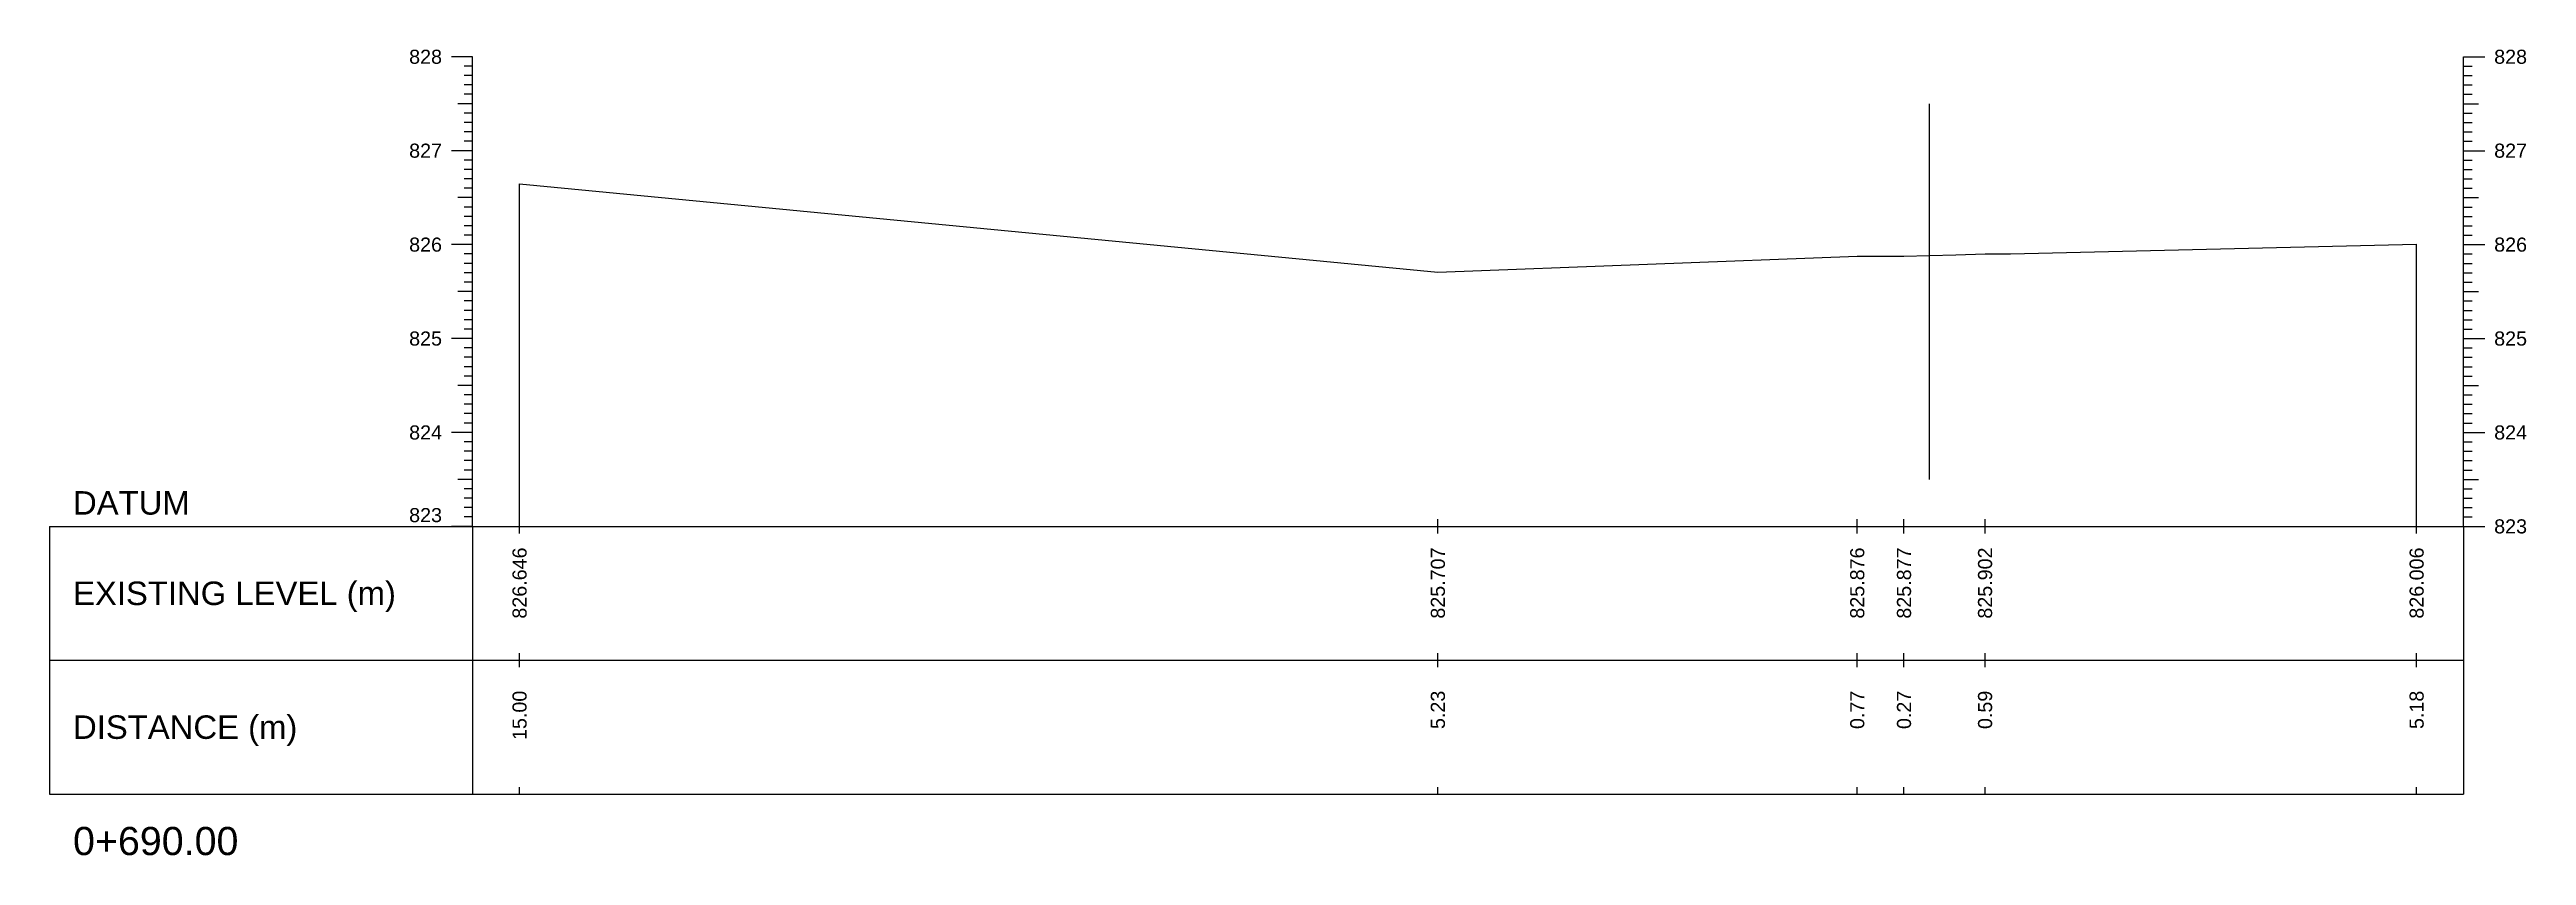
# Model space of a CAD drawing. Header units: millimetres. Extents: x 2757 to 35141, y 547 to 28513.
# Drawn here: x 33429.4 to 33692.8, y 25750.7 to 25836.6 of the extents above; entities that cross this region are included whole.
import ezdxf
from ezdxf.enums import TextEntityAlignment as Align

# ---------------------------------------------------------------- set-up
doc = ezdxf.new("R2010")
doc.units = ezdxf.units.MM
for name, color, linetype in [('CL', 4, 'Continuous'), ('CS_Drawing', 7, 'Continuous'), ('GL', 3, 'Continuous')]:
    doc.layers.add(name, color=color, linetype=linetype)
doc.styles.get("Standard").update_dxf_attribs({"font": 'arial.ttf'})

msp = doc.modelspace()

# ---------------------------------------------------------------- texts
at = {"layer": 'CS_Drawing'}
for s, p in [('828', (33471.10008, 25835.79126)), ('827', (33471.10008, 25825.79126)), ('826', (33471.10008, 25815.79126)), ('825', (33471.10008, 25805.79126)), ('824', (33471.10008, 25795.79126))]:
    msp.add_text(s, height=1.5, dxfattribs=at).set_placement(p, align=Align.MIDDLE_RIGHT)
for s, height, p in [('828', 1.5, (33689.40503, 25835.79126)), ('827', 1.5, (33689.40503, 25825.79126)), ('826', 1.5, (33689.40503, 25815.79126)), ('825', 1.5, (33689.40503, 25805.79126)), ('824', 1.5, (33689.40503, 25795.79126)), ('DATUM', 2.5, (33431.85008, 25788.29126)), ('823', 1.5, (33689.40503, 25785.79126)), ('823', 1.5, (33689.40503, 25785.79126)), ('EXISTING LEVEL (m)', 2.5, (33431.85008, 25778.66626)), ('DISTANCE (m)', 2.5, (33431.85008, 25764.41626)), ('0+690.00', 3, (33431.85008, 25752.29126))]:
    msp.add_text(s, height=height, dxfattribs=at).set_placement(p, align=Align.MIDDLE_LEFT)
msp.add_text('823', height=1.5, dxfattribs=at).set_placement((33471.10008, 25786.24126), align=Align.RIGHT)
for s, p in [('826.646', (33479.35008, 25783.54126)), ('825.707', (33577.03788, 25783.54126)), ('825.876', (33621.65139, 25783.54126)), ('825.877', (33626.62229, 25783.54126)), ('825.902', (33635.24483, 25783.54126)), ('826.006', (33681.15503, 25783.54126)), ('15.00', (33479.35008, 25768.29126)), ('5.23', (33577.03788, 25768.29126)), ('0.77', (33621.65139, 25768.29126)), ('0.27', (33626.62229, 25768.29126)), ('0.59', (33635.24483, 25768.29126)), ('5.18', (33681.15503, 25768.29126))]:
    msp.add_text(s, height=1.5, rotation=90, dxfattribs=at).set_placement(p, align=Align.MIDDLE_RIGHT)

# ---------------------------------------------------------------- linework, layer by layer
at = {"layer": 'CL', "ltscale": 10}
msp.add_line((33629.35008, 25790.79126), (33629.35008, 25830.79126), dxfattribs=at)
at = {"layer": 'CS_Drawing'}
for p, q in [((33474.35008, 25835.79126), (33472.10008, 25835.79126)), ((33474.35008, 25835.79126), (33472.77508, 25835.79126)), ((33474.35008, 25835.79126), (33473.45008, 25835.79126)), ((33474.35008, 25785.79126), (33474.35008, 25835.79126)), ((33686.15503, 25835.79126), (33688.40503, 25835.79126)), ((33686.15503, 25835.79126), (33687.73003, 25835.79126)), ((33686.15503, 25835.79126), (33687.05503, 25835.79126)), ((33686.15503, 25785.79126), (33686.15503, 25835.79126)), ((33474.35008, 25834.79126), (33473.45008, 25834.79126)), ((33474.35008, 25833.79126), (33473.45008, 25833.79126)), ((33474.35008, 25832.79126), (33473.45008, 25832.79126)), ((33686.15503, 25834.79126), (33687.05503, 25834.79126)), ((33686.15503, 25833.79126), (33687.05503, 25833.79126)), ((33686.15503, 25832.79126), (33687.05503, 25832.79126)), ((33474.35008, 25830.79126), (33472.77508, 25830.79126)), ((33474.35008, 25831.79126), (33473.45008, 25831.79126)), ((33474.35008, 25830.79126), (33473.45008, 25830.79126)), ((33686.15503, 25831.79126), (33687.05503, 25831.79126)), ((33686.15503, 25830.79126), (33687.73003, 25830.79126)), ((33686.15503, 25830.79126), (33687.05503, 25830.79126)), ((33474.35008, 25829.79126), (33473.45008, 25829.79126)), ((33474.35008, 25828.79126), (33473.45008, 25828.79126)), ((33474.35008, 25827.79126), (33473.45008, 25827.79126)), ((33686.15503, 25829.79126), (33687.05503, 25829.79126)), ((33686.15503, 25828.79126), (33687.05503, 25828.79126)), ((33686.15503, 25827.79126), (33687.05503, 25827.79126)), ((33474.35008, 25825.79126), (33472.10008, 25825.79126)), ((33474.35008, 25825.79126), (33472.77508, 25825.79126)), ((33474.35008, 25826.79126), (33473.45008, 25826.79126)), ((33474.35008, 25825.79126), (33473.45008, 25825.79126)), ((33474.35008, 25824.79126), (33473.45008, 25824.79126)), ((33686.15503, 25826.79126), (33687.05503, 25826.79126)), ((33686.15503, 25825.79126), (33688.40503, 25825.79126)), ((33686.15503, 25825.79126), (33687.73003, 25825.79126)), ((33686.15503, 25825.79126), (33687.05503, 25825.79126)), ((33686.15503, 25824.79126), (33687.05503, 25824.79126)), ((33474.35008, 25823.79126), (33473.45008, 25823.79126)), ((33474.35008, 25822.79126), (33473.45008, 25822.79126)), ((33479.35008, 25785.79126), (33479.35008, 25822.25126)), ((33686.15503, 25823.79126), (33687.05503, 25823.79126)), ((33686.15503, 25822.79126), (33687.05503, 25822.79126)), ((33474.35008, 25820.79126), (33472.77508, 25820.79126)), ((33474.35008, 25821.79126), (33473.45008, 25821.79126)), ((33474.35008, 25820.79126), (33473.45008, 25820.79126)), ((33474.35008, 25819.79126), (33473.45008, 25819.79126)), ((33686.15503, 25821.79126), (33687.05503, 25821.79126)), ((33686.15503, 25820.79126), (33687.73003, 25820.79126)), ((33686.15503, 25820.79126), (33687.05503, 25820.79126)), ((33686.15503, 25819.79126), (33687.05503, 25819.79126)), ((33474.35008, 25818.79126), (33473.45008, 25818.79126)), ((33474.35008, 25817.79126), (33473.45008, 25817.79126)), ((33474.35008, 25816.79126), (33473.45008, 25816.79126)), ((33686.15503, 25818.79126), (33687.05503, 25818.79126)), ((33686.15503, 25817.79126), (33687.05503, 25817.79126)), ((33686.15503, 25816.79126), (33687.05503, 25816.79126)), ((33474.35008, 25815.79126), (33472.10008, 25815.79126)), ((33474.35008, 25815.79126), (33472.77508, 25815.79126)), ((33474.35008, 25815.79126), (33473.45008, 25815.79126)), ((33474.35008, 25814.79126), (33473.45008, 25814.79126)), ((33681.15503, 25785.79126), (33681.15503, 25815.85126)), ((33686.15503, 25815.79126), (33688.40503, 25815.79126)), ((33686.15503, 25815.79126), (33687.73003, 25815.79126)), ((33686.15503, 25815.79126), (33687.05503, 25815.79126)), ((33686.15503, 25814.79126), (33687.05503, 25814.79126)), ((33474.35008, 25813.79126), (33473.45008, 25813.79126)), ((33474.35008, 25812.79126), (33473.45008, 25812.79126)), ((33474.35008, 25811.79126), (33473.45008, 25811.79126)), ((33686.15503, 25813.79126), (33687.05503, 25813.79126)), ((33686.15503, 25812.79126), (33687.05503, 25812.79126)), ((33686.15503, 25811.79126), (33687.05503, 25811.79126)), ((33474.35008, 25810.79126), (33472.77508, 25810.79126)), ((33474.35008, 25810.79126), (33473.45008, 25810.79126)), ((33474.35008, 25809.79126), (33473.45008, 25809.79126)), ((33474.35008, 25808.79126), (33473.45008, 25808.79126)), ((33686.15503, 25810.79126), (33687.73003, 25810.79126)), ((33686.15503, 25810.79126), (33687.05503, 25810.79126)), ((33686.15503, 25809.79126), (33687.05503, 25809.79126)), ((33686.15503, 25808.79126), (33687.05503, 25808.79126)), ((33474.35008, 25807.79126), (33473.45008, 25807.79126)), ((33474.35008, 25806.79126), (33473.45008, 25806.79126)), ((33686.15503, 25807.79126), (33687.05503, 25807.79126)), ((33686.15503, 25806.79126), (33687.05503, 25806.79126)), ((33474.35008, 25805.79126), (33472.10008, 25805.79126)), ((33474.35008, 25805.79126), (33472.77508, 25805.79126)), ((33474.35008, 25805.79126), (33473.45008, 25805.79126)), ((33474.35008, 25804.79126), (33473.45008, 25804.79126)), ((33474.35008, 25803.79126), (33473.45008, 25803.79126)), ((33686.15503, 25805.79126), (33688.40503, 25805.79126)), ((33686.15503, 25805.79126), (33687.73003, 25805.79126)), ((33686.15503, 25805.79126), (33687.05503, 25805.79126)), ((33686.15503, 25804.79126), (33687.05503, 25804.79126)), ((33686.15503, 25803.79126), (33687.05503, 25803.79126)), ((33474.35008, 25802.79126), (33473.45008, 25802.79126)), ((33474.35008, 25801.79126), (33473.45008, 25801.79126)), ((33686.15503, 25802.79126), (33687.05503, 25802.79126)), ((33686.15503, 25801.79126), (33687.05503, 25801.79126)), ((33474.35008, 25800.79126), (33472.77508, 25800.79126)), ((33474.35008, 25800.79126), (33473.45008, 25800.79126)), ((33474.35008, 25799.79126), (33473.45008, 25799.79126)), ((33474.35008, 25798.79126), (33473.45008, 25798.79126)), ((33686.15503, 25800.79126), (33687.73003, 25800.79126)), ((33686.15503, 25800.79126), (33687.05503, 25800.79126)), ((33686.15503, 25799.79126), (33687.05503, 25799.79126)), ((33686.15503, 25798.79126), (33687.05503, 25798.79126)), ((33474.35008, 25795.79126), (33472.10008, 25795.79126)), ((33474.35008, 25795.79126), (33472.77508, 25795.79126)), ((33474.35008, 25797.79126), (33473.45008, 25797.79126)), ((33474.35008, 25796.79126), (33473.45008, 25796.79126)), ((33474.35008, 25795.79126), (33473.45008, 25795.79126)), ((33686.15503, 25797.79126), (33687.05503, 25797.79126)), ((33686.15503, 25796.79126), (33687.05503, 25796.79126)), ((33686.15503, 25795.79126), (33688.40503, 25795.79126)), ((33686.15503, 25795.79126), (33687.73003, 25795.79126)), ((33686.15503, 25795.79126), (33687.05503, 25795.79126)), ((33474.35008, 25794.79126), (33473.45008, 25794.79126)), ((33474.35008, 25793.79126), (33473.45008, 25793.79126)), ((33686.15503, 25794.79126), (33687.05503, 25794.79126)), ((33686.15503, 25793.79126), (33687.05503, 25793.79126)), ((33474.35008, 25790.79126), (33472.77508, 25790.79126)), ((33474.35008, 25792.79126), (33473.45008, 25792.79126)), ((33474.35008, 25791.79126), (33473.45008, 25791.79126)), ((33474.35008, 25790.79126), (33473.45008, 25790.79126)), ((33686.15503, 25792.79126), (33687.05503, 25792.79126)), ((33686.15503, 25791.79126), (33687.05503, 25791.79126)), ((33686.15503, 25790.79126), (33687.73003, 25790.79126)), ((33686.15503, 25790.79126), (33687.05503, 25790.79126)), ((33474.35008, 25789.79126), (33473.45008, 25789.79126)), ((33474.35008, 25788.79126), (33473.45008, 25788.79126)), ((33474.35008, 25787.79126), (33473.45008, 25787.79126)), ((33686.15503, 25789.79126), (33687.05503, 25789.79126)), ((33686.15503, 25788.79126), (33687.05503, 25788.79126)), ((33686.15503, 25787.79126), (33687.05503, 25787.79126)), ((33429.35008, 25785.79126), (33474.35008, 25785.79126)), ((33429.35008, 25785.79126), (33429.35008, 25757.29126)), ((33474.35008, 25785.79126), (33472.10008, 25785.79126)), ((33474.35008, 25785.79126), (33472.77508, 25785.79126)), ((33474.35008, 25786.79126), (33473.45008, 25786.79126)), ((33474.35008, 25785.79126), (33473.45008, 25785.79126)), ((33474.35008, 25785.79126), (33686.15503, 25785.79126)), ((33474.35008, 25785.79126), (33474.35008, 25757.29126)), ((33479.35008, 25785.04126), (33479.35008, 25786.54126)), ((33577.03788, 25785.04126), (33577.03788, 25786.54126)), ((33621.65139, 25785.04126), (33621.65139, 25786.54126)), ((33626.62229, 25785.04126), (33626.62229, 25786.54126)), ((33635.24483, 25785.04126), (33635.24483, 25786.54126)), ((33681.15503, 25785.04126), (33681.15503, 25786.54126)), ((33686.15503, 25786.79126), (33687.05503, 25786.79126)), ((33686.15503, 25785.79126), (33688.40503, 25785.79126)), ((33686.15503, 25785.79126), (33687.73003, 25785.79126)), ((33686.15503, 25785.79126), (33687.05503, 25785.79126)), ((33686.15503, 25785.79126), (33686.15503, 25757.29126)), ((33479.35008, 25770.79126), (33479.35008, 25772.29126)), ((33577.03788, 25770.79126), (33577.03788, 25772.29126)), ((33621.65139, 25770.79126), (33621.65139, 25772.29126)), ((33626.62229, 25770.79126), (33626.62229, 25772.29126)), ((33635.24483, 25770.79126), (33635.24483, 25772.29126)), ((33681.15503, 25770.79126), (33681.15503, 25772.29126)), ((33429.35008, 25771.54126), (33474.35008, 25771.54126)), ((33474.35008, 25771.54126), (33686.15503, 25771.54126)), ((33474.35008, 25771.54126), (33686.15503, 25771.54126)), ((33429.35008, 25757.29126), (33474.35008, 25757.29126)), ((33474.35008, 25757.29126), (33686.15503, 25757.29126)), ((33479.35008, 25757.29126), (33479.35008, 25758.04126)), ((33577.03788, 25757.29126), (33577.03788, 25758.04126)), ((33621.65139, 25757.29126), (33621.65139, 25758.04126)), ((33626.62229, 25757.29126), (33626.62229, 25758.04126)), ((33635.24483, 25757.29126), (33635.24483, 25758.04126)), ((33681.15503, 25757.29126), (33681.15503, 25758.04126))]:
    msp.add_line(p, q, dxfattribs=at)
at = {"layer": 'GL'}
msp.add_lwpolyline([(33479.35008, 25822.25126), (33577.03788, 25812.86126), (33621.65139, 25814.55126), (33626.62229, 25814.56126), (33629.35008, 25814.62126), (33632.14511, 25814.69126), (33635.24483, 25814.81126), (33637.95523, 25814.82126), (33681.15503, 25815.85126)], dxfattribs=at)

msp.set_redraw_order([(e.dxf.handle, doc.entitydb.next_handle()) for e in msp.query("TEXT MTEXT ATTDEF DIMENSION ARC_DIMENSION")])  # texts and dimensions are drawn at this point

doc.saveas('drawing.dxf')
